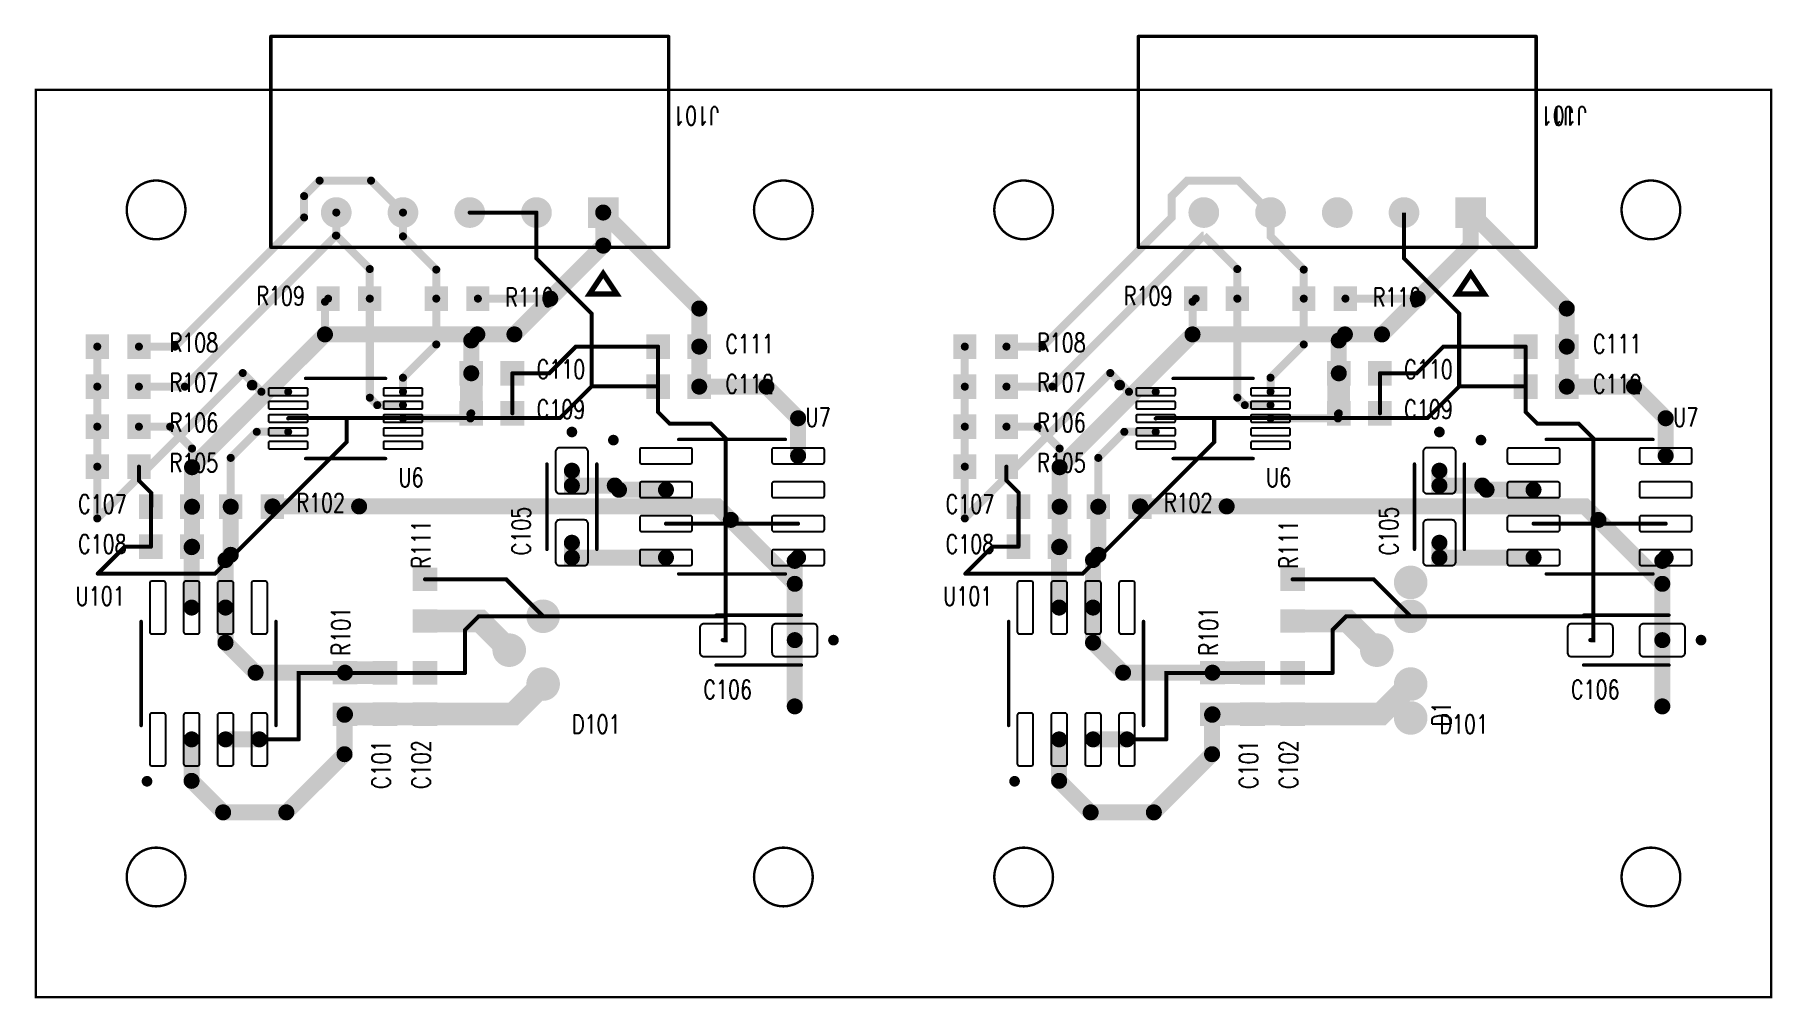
# Model space of a CAD drawing. Extents: x 28.4 to 93.5, y 16.3 to 52.4.
import ezdxf
from ezdxf.enums import TextEntityAlignment as Align

# ---------------------------------------------------------------- set-up
doc = ezdxf.new("R2010")
doc.units = 0
doc.header["$MEASUREMENT"] = 0
for name, pattern in [('SIG_10', [2, 1, 1]), ('SIG_11', [2, 1, 1]), ('SIG_15', [2, 1, 1]), ('SIG_18', [2, 1, 1]), ('SIG_19', [2, 1, 1]), ('SIG_2', [2, 1, 1]), ('SIG_3', [2, 1, 1]), ('SIG_6', [2, 1, 1]), ('SIG_7', [2, 1, 1]), ('SIG_8', [2, 1, 1]), ('SIG_9', [2, 1, 1])]:
    doc.linetypes.add(name, pattern=pattern)
doc.layers.get('0').update_dxf_attribs({"linetype": 'CONTINUOUS'})
for name, color, linetype in [('BOARD_CUTOUT_00', 255, 'CONTINUOUS'), ('BOARD_OUTLINE_00', 255, 'CONTINUOUS'), ('PADS_TOP', 136, 'CONTINUOUS'), ('PART_NAME_01', 255, 'CONTINUOUS'), ('PART_TOP_2DLINE_126', 255, 'CONTINUOUS'), ('TRACE_01', 4, 'CONTINUOUS'), ('TRACE_02', 6, 'CONTINUOUS')]:
    doc.layers.add(name, color=color, linetype=linetype)
doc.styles.add('W0$1', font='simplex', dxfattribs={"width": 0.75})

# ---------------------------------------------------------------- blocks, each defined once
blk = doc.blocks.new('SMOOTH_0$09')
at = {"const_width": 0.045}
blk.add_lwpolyline([(-0.0225, 0, 1), (0.0225, 0, 1)], format="xyb", close=True, dxfattribs=at)
blk = doc.blocks.new('BOARD_11')
at = {"layer": 'BOARD_CUTOUT_00', "const_width": 0.09}
for points in [[(3.4, -4.5, 1), (5.6, -4.5, 1)], [(26.9, -4.5, 1), (29.1, -4.5, 1)], [(35.9, -4.5, 1), (38.1, -4.5, 1)], [(59.4, -4.5, 1), (61.6, -4.5, 1)], [(3.4, -29.5, 1), (5.6, -29.5, 1)], [(26.9, -29.5, 1), (29.1, -29.5, 1)], [(35.9, -29.5, 1), (38.1, -29.5, 1)], [(59.4, -29.5, 1), (61.6, -29.5, 1)]]:
    blk.add_lwpolyline(points, format="xyb", close=True, dxfattribs=at)
at = {"layer": 'BOARD_OUTLINE_00', "const_width": 0.09}
blk.add_lwpolyline([(0, 0), (0, -34), (65, -34), (65, 0)], close=True, dxfattribs=at)
at = {"layer": 'BOARD_OUTLINE_00'}
for p in [(0, 0), (65, 0), (0, -34), (65, -34)]:
    blk.add_blockref('SMOOTH_0$09', p, dxfattribs=at)
blk = doc.blocks.new('PAD_14')
at = {"const_width": 0.629}
blk.add_lwpolyline([(0, -0.3145, 1), (0, 0.3145, 1)], format="xyb", close=True, dxfattribs=at)
blk = doc.blocks.new('STK_TOP_110')
at = {"layer": 'PADS_TOP'}
blk.add_blockref('PAD_14', (0, 0), dxfattribs=at)
blk = doc.blocks.new('SYM_TOP_11')
for p in [(0, 0), (5.08, 0)]:
    blk.add_blockref('STK_TOP_110', p)
blk = doc.blocks.new('PART_TOP_20')
blk.add_blockref('SYM_TOP_11', (0, 0))
at = {"layer": 'PART_NAME_01', "style": 'W0$1', "width": 0.75}
blk.add_text('D1', height=0.7, rotation=180, dxfattribs=at).set_placement((5.39, 1.5))
blk = doc.blocks.new('SMOOTH_0$127')
at = {"const_width": 0.0635}
blk.add_lwpolyline([(-0.03175, 0, 1), (0.03175, 0, 1)], format="xyb", close=True, dxfattribs=at)
blk = doc.blocks.new('PART_BODY_TOP_9')
at = {"layer": 'PART_TOP_2DLINE_126', "const_width": 0.1999993333}
blk.add_lwpolyline([(-3.5999926667, 1.25, 1), (-3.3999933333, 1.25, 1)], format="xyb", close=True, dxfattribs=at)
at = {"layer": 'PART_TOP_2DLINE_126', "const_width": 0.127}
for points in [[(-1.4999993333, 1.4999993333), (1.4999993333, 1.4999993333)], [(-1.4999993333, -1.4999993333), (1.4999993333, -1.4999993333)]]:
    blk.add_lwpolyline(points, dxfattribs=at)
at = {"layer": 'PART_TOP_2DLINE_126'}
for p in [(-1.4999993333, 1.4999993333), (1.4999993333, 1.4999993333), (-1.4999993333, -1.4999993333), (1.4999993333, -1.4999993333)]:
    blk.add_blockref('SMOOTH_0$127', p, dxfattribs=at)
blk = doc.blocks.new('PAD_17')
blk.add_lwpolyline([(-0.6999473333, -0.1399993333), (0.6999473333, -0.1399993333, 0.4142135624), (0.7349993333, -0.1049473333), (0.7349993333, 0.1049473333, 0.4142135624), (0.6999473333, 0.1399993333), (-0.6999473333, 0.1399993333, 0.4142135624), (-0.7349993333, 0.1049473333), (-0.7349993333, -0.1049473333, 0.4142135624)], format="xyb", close=True)
blk = doc.blocks.new('STK_TOP_103')
at = {"layer": 'PADS_TOP'}
blk.add_blockref('PAD_17', (0, 0), dxfattribs=at)
blk = doc.blocks.new('SYM_TOP_12')
for name, p in [('PART_BODY_TOP_9', (0, 0)), ('STK_TOP_103', (-2.1500006667, 1.0000006667)), ('STK_TOP_103', (2.1500006667, 1.0000006667)), ('STK_TOP_103', (-2.1500006667, 0.4999993333)), ('STK_TOP_103', (-2.1500006667, 0)), ('STK_TOP_103', (2.1500006667, 0.4999993333)), ('STK_TOP_103', (2.1500006667, 0)), ('STK_TOP_103', (-2.1500006667, -0.4999993333)), ('STK_TOP_103', (2.1500006667, -0.4999993333)), ('STK_TOP_103', (-2.1500006667, -1.0000006667)), ('STK_TOP_103', (2.1500006667, -1.0000006667))]:
    blk.add_blockref(name, p)
blk = doc.blocks.new('PART_TOP_22')
blk.add_blockref('SYM_TOP_12', (0, 0))
at = {"layer": 'PART_NAME_01', "style": 'W0$1', "width": 0.75}
blk.add_text('U6', height=0.7, dxfattribs=at).set_placement((1.978, -2.5563333333))
blk = doc.blocks.new('PAD_11')
at = {"const_width": 0.8900006667}
blk.add_lwpolyline([(-0.465, 0), (0.465, 0)], dxfattribs=at)
blk = doc.blocks.new('STK_TOP_109')
at = {"layer": 'PADS_TOP', "rotation": 90}
blk.add_blockref('PAD_11', (0, 0), dxfattribs=at)
blk = doc.blocks.new('SYM_TOP_8')
for p in [(-0.7700013333, 0), (0.7700013333, 0)]:
    blk.add_blockref('STK_TOP_109', p)
blk = doc.blocks.new('PART_TOP_23')
blk.add_blockref('SYM_TOP_8', (0, 0))
at = {"layer": 'PART_NAME_01', "style": 'W0$1', "width": 0.75}
blk.add_text('C101', height=0.7, rotation=180, dxfattribs=at).set_placement((1.75, -0.4999993333), align=Align.TOP_RIGHT)
blk = doc.blocks.new('PART_TOP_24')
blk.add_blockref('SYM_TOP_8', (0, 0))
at = {"layer": 'PART_NAME_01', "style": 'W0$1', "width": 0.75}
blk.add_text('C102', height=0.7, rotation=180, dxfattribs=at).set_placement((1.75, -0.4999993333), align=Align.TOP_RIGHT)
blk = doc.blocks.new('PART_TOP_25')
blk.add_blockref('SYM_TOP_8', (0, 0))
at = {"layer": 'PART_NAME_01', "style": 'W0$1', "width": 0.75}
blk.add_text('C107', height=0.7, dxfattribs=at).set_placement((-3.5, -0.25))
blk = doc.blocks.new('PART_TOP_26')
blk.add_blockref('SYM_TOP_8', (0, 0))
at = {"layer": 'PART_NAME_01', "style": 'W0$1', "width": 0.75}
blk.add_text('C108', height=0.7, dxfattribs=at).set_placement((-3.5, -0.25))
blk = doc.blocks.new('PART_TOP_27')
blk.add_blockref('SYM_TOP_8', (0, 0))
at = {"layer": 'PART_NAME_01', "style": 'W0$1', "width": 0.75}
blk.add_text('C109', height=0.7, rotation=180, dxfattribs=at).set_placement((-3.5, -0.5), align=Align.TOP_RIGHT)
blk = doc.blocks.new('PART_TOP_28')
blk.add_blockref('SYM_TOP_8', (0, 0))
at = {"layer": 'PART_NAME_01', "style": 'W0$1', "width": 0.75}
blk.add_text('C110', height=0.7, rotation=180, dxfattribs=at).set_placement((-3.5, -0.5), align=Align.TOP_RIGHT)
blk = doc.blocks.new('PART_TOP_29')
blk.add_blockref('SYM_TOP_8', (0, 0))
at = {"layer": 'PART_NAME_01', "style": 'W0$1', "width": 0.75}
blk.add_text('C111', height=0.7, dxfattribs=at).set_placement((1.75, -0.25))
blk = doc.blocks.new('PART_TOP_30')
blk.add_blockref('SYM_TOP_8', (0, 0))
at = {"layer": 'PART_NAME_01', "style": 'W0$1', "width": 0.75}
blk.add_text('C112', height=0.7, dxfattribs=at).set_placement((1.75, -0.25))
blk = doc.blocks.new('SYM_TOP_9')
for p in [(0, 0), (2.54, 0), (1.27, -1.27)]:
    blk.add_blockref('STK_TOP_110', p)
blk = doc.blocks.new('PART_TOP_31')
blk.add_blockref('SYM_TOP_9', (0, 0))
at = {"layer": 'PART_NAME_01', "style": 'W0$1', "width": 0.75}
blk.add_text('D101', height=0.7, rotation=90, dxfattribs=at).set_placement((4.3940126667, 1.0769746667))
blk = doc.blocks.new('PART_BODY_TOP_2')
at = {"layer": 'PART_TOP_2DLINE_126', "const_width": 0.1999993333}
blk.add_lwpolyline([(-4.545, 2.4949986667, 1), (-4.345, 2.4949986667, 1)], format="xyb", close=True, dxfattribs=at)
at = {"layer": 'PART_TOP_2DLINE_126', "const_width": 0.127}
for points in [[(-2.0000013333, 2.52), (2.0000013333, 2.52)], [(-2.0000013333, -2.52), (2.0000013333, -2.52)]]:
    blk.add_lwpolyline(points, dxfattribs=at)
at = {"layer": 'PART_TOP_2DLINE_126'}
for p in [(-2.0000013333, 2.52), (2.0000013333, 2.52), (-2.0000013333, -2.52), (2.0000013333, -2.52)]:
    blk.add_blockref('SMOOTH_0$127', p, dxfattribs=at)
blk = doc.blocks.new('PAD_3')
blk.add_lwpolyline([(-0.9113406667, -0.2949993333), (0.9113406667, -0.2949993333, 0.4142135624), (0.9850006667, -0.2213393333), (0.9850006667, 0.2213393333, 0.4142135624), (0.9113406667, 0.2949993333), (-0.9113406667, 0.2949993333, 0.4142135624), (-0.9850006667, 0.2213393333), (-0.9850006667, -0.2213393333, 0.4142135624)], format="xyb", close=True)
blk = doc.blocks.new('STK_TOP_104')
at = {"layer": 'PADS_TOP'}
blk.add_blockref('PAD_3', (0, 0), dxfattribs=at)
blk = doc.blocks.new('SYM_TOP_5')
for name, p in [('PART_BODY_TOP_2', (0, 0)), ('STK_TOP_104', (-2.4749986667, 1.905)), ('STK_TOP_104', (2.4749986667, 1.905)), ('STK_TOP_104', (-2.4749986667, 0.635)), ('STK_TOP_104', (2.4749986667, 0.635)), ('STK_TOP_104', (-2.4749986667, -0.635)), ('STK_TOP_104', (2.4749986667, -0.635)), ('STK_TOP_104', (-2.4749986667, -1.905)), ('STK_TOP_104', (2.4749986667, -1.905))]:
    blk.add_blockref(name, p)
blk = doc.blocks.new('PART_TOP_32')
blk.add_blockref('SYM_TOP_5', (0, 0))
at = {"layer": 'PART_NAME_01', "style": 'W0$1', "width": 0.75}
blk.add_text('U7', height=0.7, dxfattribs=at).set_placement((2.75, 3))
blk = doc.blocks.new('PART_BODY_TOP_3')
at = {"layer": 'PART_TOP_2DLINE_126', "const_width": 0.1999993333}
blk.add_lwpolyline([(-4.1399966667, 2.3049993333, 1), (-3.9399973333, 2.3049993333, 1)], format="xyb", close=True, dxfattribs=at)
at = {"layer": 'PART_TOP_2DLINE_126', "const_width": 0.127}
for points in [[(-1.9500013333, 2.5249986667), (1.9500013333, 2.5249986667)], [(-1.9500013333, -2.5249986667), (1.9500013333, -2.5249986667)]]:
    blk.add_lwpolyline(points, dxfattribs=at)
at = {"layer": 'PART_TOP_2DLINE_126'}
for p in [(-1.9500013333, 2.5249986667), (1.9500013333, 2.5249986667), (-1.9500013333, -2.5249986667), (1.9500013333, -2.5249986667)]:
    blk.add_blockref('SMOOTH_0$127', p, dxfattribs=at)
blk = doc.blocks.new('PAD_6')
blk.add_lwpolyline([(-0.9100706667, -0.2999993333), (0.9100706667, -0.2999993333, 0.4142135624), (0.9850006667, -0.2250693333), (0.9850006667, 0.2250693333, 0.4142135624), (0.9100706667, 0.2999993333), (-0.9100706667, 0.2999993333, 0.4142135624), (-0.9850006667, 0.2250693333), (-0.9850006667, -0.2250693333, 0.4142135624)], format="xyb", close=True)
blk = doc.blocks.new('STK_TOP_105')
at = {"layer": 'PADS_TOP'}
blk.add_blockref('PAD_6', (0, 0), dxfattribs=at)
blk = doc.blocks.new('SYM_TOP_6')
for name, p in [('PART_BODY_TOP_3', (0, 0)), ('STK_TOP_105', (-2.47, 1.905)), ('STK_TOP_105', (2.47, 1.905)), ('STK_TOP_105', (-2.47, 0.635)), ('STK_TOP_105', (2.47, 0.635)), ('STK_TOP_105', (-2.47, -0.635)), ('STK_TOP_105', (2.47, -0.635)), ('STK_TOP_105', (-2.47, -1.905)), ('STK_TOP_105', (2.47, -1.905))]:
    blk.add_blockref(name, p)
blk = doc.blocks.new('PART_TOP_33')
blk.add_blockref('SYM_TOP_6', (0, 0))
at = {"layer": 'PART_NAME_01', "style": 'W0$1', "width": 0.75}
blk.add_text('U101', height=0.7, rotation=270, dxfattribs=at).set_placement((3.2496666667, 3.139), align=Align.TOP_RIGHT)
blk = doc.blocks.new('PAD_13')
at = {"const_width": 0.8700006667}
blk.add_lwpolyline([(-0.465, 0), (0.465, 0)], dxfattribs=at)
blk = doc.blocks.new('STK_TOP_111')
at = {"layer": 'PADS_TOP', "rotation": 90}
blk.add_blockref('PAD_13', (0, 0), dxfattribs=at)
blk = doc.blocks.new('SYM_TOP_10')
for p in [(-0.7800006667, 0), (0.7800006667, 0)]:
    blk.add_blockref('STK_TOP_111', p)
blk = doc.blocks.new('PART_TOP_34')
blk.add_blockref('SYM_TOP_10', (0, 0))
at = {"layer": 'PART_NAME_01', "style": 'W0$1', "width": 0.75}
blk.add_text('R101', height=0.7, rotation=180, dxfattribs=at).set_placement((-3.25, -0.5), align=Align.TOP_RIGHT)
blk = doc.blocks.new('PART_TOP_35')
blk.add_blockref('SYM_TOP_10', (0, 0))
at = {"layer": 'PART_NAME_01', "style": 'W0$1', "width": 0.75}
blk.add_text('R102', height=0.7, rotation=180, dxfattribs=at).set_placement((-3.5, -0.5), align=Align.TOP_RIGHT)
blk = doc.blocks.new('PART_TOP_36')
blk.add_blockref('SYM_TOP_10', (0, 0))
at = {"layer": 'PART_NAME_01', "style": 'W0$1', "width": 0.75}
blk.add_text('R105', height=0.7, rotation=180, dxfattribs=at).set_placement((-3.75, -0.5), align=Align.TOP_RIGHT)
blk = doc.blocks.new('PART_TOP_37')
blk.add_blockref('SYM_TOP_10', (0, 0))
at = {"layer": 'PART_NAME_01', "style": 'W0$1', "width": 0.75}
blk.add_text('R106', height=0.7, rotation=180, dxfattribs=at).set_placement((-3.75, -0.5), align=Align.TOP_RIGHT)
blk = doc.blocks.new('PART_TOP_38')
blk.add_blockref('SYM_TOP_10', (0, 0))
at = {"layer": 'PART_NAME_01', "style": 'W0$1', "width": 0.75}
blk.add_text('R107', height=0.7, rotation=180, dxfattribs=at).set_placement((-3.75, -0.5), align=Align.TOP_RIGHT)
blk = doc.blocks.new('PART_TOP_39')
blk.add_blockref('SYM_TOP_10', (0, 0))
at = {"layer": 'PART_NAME_01', "style": 'W0$1', "width": 0.75}
blk.add_text('R108', height=0.7, rotation=180, dxfattribs=at).set_placement((-3.75, -0.5), align=Align.TOP_RIGHT)
blk = doc.blocks.new('PART_TOP_40')
blk.add_blockref('SYM_TOP_10', (0, 0))
at = {"layer": 'PART_NAME_01', "style": 'W0$1', "width": 0.75}
blk.add_text('R109', height=0.7, rotation=180, dxfattribs=at).set_placement((1.6483333333, -0.451666), align=Align.TOP_RIGHT)
blk = doc.blocks.new('PART_TOP_41')
blk.add_blockref('SYM_TOP_10', (0, 0))
at = {"layer": 'PART_NAME_01', "style": 'W0$1', "width": 0.75}
blk.add_text('R110', height=0.7, dxfattribs=at).set_placement((1.8013333333, -0.2983333333))
blk = doc.blocks.new('PART_TOP_42')
blk.add_blockref('SYM_TOP_10', (0, 0))
at = {"layer": 'PART_NAME_01', "style": 'W0$1', "width": 0.75}
blk.add_text('R111', height=0.7, rotation=180, dxfattribs=at).set_placement((-3, -0.5), align=Align.TOP_RIGHT)
blk = doc.blocks.new('PART_BODY_TOP_4')
at = {"layer": 'PART_TOP_2DLINE_126', "const_width": 0.127}
for points in [[(-1.5999993333, 0.9349993333), (1.5999993333, 0.9349993333)], [(-1.5999993333, -0.9349993333), (1.5999993333, -0.9349993333)]]:
    blk.add_lwpolyline(points, dxfattribs=at)
at = {"layer": 'PART_TOP_2DLINE_126', "const_width": 0.1999993333}
blk.add_lwpolyline([(-2.899994, 0, 1), (-2.6999946667, 0, 1)], format="xyb", close=True, dxfattribs=at)
at = {"layer": 'PART_TOP_2DLINE_126'}
for p in [(-1.5999993333, 0.9349993333), (1.5999993333, 0.9349993333), (-1.5999993333, -0.9349993333), (1.5999993333, -0.9349993333)]:
    blk.add_blockref('SMOOTH_0$127', p, dxfattribs=at)
blk = doc.blocks.new('PAD_9')
blk.add_lwpolyline([(-0.7013293333, -0.615), (0.7013293333, -0.615, 0.4142135624), (0.8549993333, -0.46133), (0.8549993333, 0.46133, 0.4142135624), (0.7013293333, 0.615), (-0.7013293333, 0.615, 0.4142135624), (-0.8549993333, 0.46133), (-0.8549993333, -0.46133, 0.4142135624)], format="xyb", close=True)
blk = doc.blocks.new('STK_TOP_106')
at = {"layer": 'PADS_TOP'}
blk.add_blockref('PAD_9', (0, 0), dxfattribs=at)
blk = doc.blocks.new('SYM_TOP_7')
for name, p in [('PART_BODY_TOP_4', (0, 0)), ('STK_TOP_106', (-1.35, 0)), ('STK_TOP_106', (1.35, 0))]:
    blk.add_blockref(name, p)
blk = doc.blocks.new('PART_TOP_43')
blk.add_blockref('SYM_TOP_7', (0, 0))
at = {"layer": 'PART_NAME_01', "style": 'W0$1', "width": 0.75}
blk.add_text('C105', height=0.7, rotation=180, dxfattribs=at).set_placement((0, -2.25), align=Align.TOP_RIGHT)
blk = doc.blocks.new('PART_TOP_44')
blk.add_blockref('SYM_TOP_7', (0, 0))
at = {"layer": 'PART_NAME_01', "style": 'W0$1', "width": 0.75}
blk.add_text('C106', height=0.7, rotation=180, dxfattribs=at).set_placement((0.2499993333, 1.5), align=Align.TOP_RIGHT)
blk = doc.blocks.new('SMOOTH_0$2')
at = {"const_width": 0.1}
blk.add_lwpolyline([(-0.05, 0, 1), (0.05, 0, 1)], format="xyb", close=True, dxfattribs=at)
blk = doc.blocks.new('PART_BODY_TOP_12')
at = {"layer": 'PART_TOP_2DLINE_126', "const_width": 0.2}
blk.add_lwpolyline([(-5.508, 3.048), (-4.492, 3.048), (-5, 2.286)], close=True, dxfattribs=at)
at = {"layer": 'PART_TOP_2DLINE_126', "const_width": 0.127}
for points in [[(-7.45, 1.3), (-7.45, -6.6)], [(7.45, 1.3), (-7.45, 1.3)], [(7.45, -6.6), (7.45, 1.3)], [(-7.45, -6.6), (7.45, -6.6)]]:
    blk.add_lwpolyline(points, dxfattribs=at)
at = {"layer": 'PART_TOP_2DLINE_126'}
for name, p in [('SMOOTH_0$2', (-5.508, 3.048)), ('SMOOTH_0$2', (-4.492, 3.048)), ('SMOOTH_0$2', (-5, 2.286)), ('SMOOTH_0$127', (-7.45, 1.3)), ('SMOOTH_0$127', (-7.45, 1.3)), ('SMOOTH_0$127', (7.45, 1.3)), ('SMOOTH_0$127', (7.45, 1.3)), ('SMOOTH_0$127', (-7.45, -6.6)), ('SMOOTH_0$127', (-7.45, -6.6)), ('SMOOTH_0$127', (7.45, -6.6)), ('SMOOTH_0$127', (7.45, -6.6))]:
    blk.add_blockref(name, p, dxfattribs=at)
blk = doc.blocks.new('PAD_18')
at = {"const_width": 1.15}
blk.add_lwpolyline([(-0.575, 0), (0.575, 0)], dxfattribs=at)
blk = doc.blocks.new('STK_TOP_102')
at = {"layer": 'PADS_TOP'}
blk.add_blockref('PAD_18', (0, 0), dxfattribs=at)
blk = doc.blocks.new('PAD_20')
at = {"const_width": 0.575}
blk.add_lwpolyline([(0, -0.2875, 1), (0, 0.2875, 1)], format="xyb", close=True, dxfattribs=at)
blk = doc.blocks.new('STK_TOP_101')
at = {"layer": 'PADS_TOP'}
blk.add_blockref('PAD_20', (0, 0), dxfattribs=at)
blk = doc.blocks.new('SYM_TOP_13')
for name, p in [('PART_BODY_TOP_12', (0, 0)), ('STK_TOP_102', (-5, 0)), ('STK_TOP_101', (-2.5, 0)), ('STK_TOP_101', (0, 0)), ('STK_TOP_101', (2.5, 0)), ('STK_TOP_101', (5, 0))]:
    blk.add_blockref(name, p)
blk = doc.blocks.new('PART_TOP_45')
blk.add_blockref('SYM_TOP_13', (0, 0))
at = {"layer": 'PART_NAME_01', "style": 'W0$1', "width": 0.75}
blk.add_text('J1', height=0.7, dxfattribs=at).set_placement((-8.8270006667, -3.976))
blk = doc.blocks.new('PART_TOP_46')
blk.add_blockref('SYM_TOP_13', (0, 0))
at = {"layer": 'PART_NAME_01', "style": 'W0$1', "width": 0.75}
blk.add_text('J101', height=0.7, dxfattribs=at).set_placement((-9.3269993333, -3.976))
blk = doc.blocks.new('SMOOTH_0$6')
at = {"const_width": 0.3}
blk.add_lwpolyline([(-0.15, 0, 1), (0.15, 0, 1)], format="xyb", close=True, dxfattribs=at)
blk = doc.blocks.new('SMOOTH_0$3')
at = {"const_width": 0.15}
blk.add_lwpolyline([(-0.075, 0, 1), (0.075, 0, 1)], format="xyb", close=True, dxfattribs=at)
blk = doc.blocks.new('SMOOTH_0$85')
at = {"const_width": 0.425}
blk.add_lwpolyline([(-0.2125, 0, 1), (0.2125, 0, 1)], format="xyb", close=True, dxfattribs=at)
blk = doc.blocks.new('SMOOTH_0$1524')
at = {"const_width": 0.0762}
blk.add_lwpolyline([(-0.0381, 0, 1), (0.0381, 0, 1)], format="xyb", close=True, dxfattribs=at)

msp = doc.modelspace()

# ---------------------------------------------------------------- linework, layer by layer
at = {"layer": 'TRACE_01', "linetype": 'SIG_19', "const_width": 0.3}
for points in [[(32.311309182614, 40.744994588299), (33.661308515914, 40.744994588299), (38.501308515914, 45.584994588299), (38.501308515914, 46.384994588299), (39.081308515914, 46.964994588299), (41.008309182614, 46.964994588299), (42.204309182614, 45.768994588299)], [(64.811309182614, 40.744994588299), (66.161308515914, 40.744994588299), (71.001308515914, 45.584994588299), (71.001308515914, 46.384994588299), (71.581308515914, 46.964994588299), (73.508309182614, 46.964994588299), (74.704309182614, 45.768994588299)], [(42.204309182614, 45.768994588299), (42.204309182614, 44.877230588299), (43.449974515914, 43.631230588299), (43.449974515914, 42.543327921599)], [(74.704309182614, 45.768994588299), (74.704309182614, 44.877230588299), (75.949974515914, 43.631230588299), (75.949974515914, 42.543327921599)], [(42.203309182614, 39.051328588299), (42.203309182614, 39.578995254999), (43.449974515914, 40.825660588299), (43.449974515914, 42.543327921599)], [(74.703309182614, 39.051328588299), (74.703309182614, 39.578995254999), (75.949974515914, 40.825660588299), (75.949974515914, 42.543327921599)]]:
    msp.add_lwpolyline(points, dxfattribs=at)
at = {"layer": 'TRACE_01', "linetype": 'SIG_3', "const_width": 0.3}
for points in [[(39.704309182614, 45.768994588299), (39.704309182614, 44.905994588299)], [(32.311309182614, 39.244994588299), (34.031308515914, 39.244994588299), (39.692308515914, 44.905994588299), (39.704309182614, 44.905994588299)], [(39.704309182614, 44.905994588299), (40.959642515914, 43.650994588299), (40.959642515914, 42.543327921599)], [(64.811309182614, 39.244994588299), (66.531308515914, 39.244994588299), (72.192308515914, 44.905994588299), (72.204309182614, 44.905994588299)], [(72.204309182614, 44.905994588299), (73.459642515914, 43.650994588299), (73.459642515914, 42.543327921599)], [(40.959642515914, 42.543327921599), (40.962308515914, 42.540661921599), (40.962308515914, 38.829994588299), (41.240975849214, 38.551327254999), (42.203309182614, 38.551327254999)], [(73.459642515914, 42.543327921599), (73.462308515914, 42.540661921599), (73.462308515914, 38.829994588299), (73.740975849214, 38.551327254999), (74.703309182614, 38.551327254999)]]:
    msp.add_lwpolyline(points, dxfattribs=at)
at = {"layer": 'TRACE_01', "linetype": 'SIG_18'}
for points, const_width in [([(44.704309182614, 45.768994588299), (47.204309182614, 45.768994588299)], 0.1524), ([(46.301309849214, 39.742994588299), (47.680308515914, 39.742994588299), (48.682308515914, 40.744994588299), (51.761307182614, 40.744994588299)], 0.1524), ([(51.761307182614, 40.744994588299), (51.761307182614, 39.244994588299)], 0.1524), ([(78.801309849214, 39.742994588299), (80.180308515914, 39.742994588299), (81.182308515914, 40.744994588299), (84.261307182614, 40.744994588299)], 0.1524), ([(84.261307182614, 40.744994588299), (84.261307182614, 39.244994588299)], 0.1524), ([(46.301309849214, 39.742994588299), (46.301309849214, 39.744994588299)], 0.1524), ([(46.301309849214, 38.244994588299), (46.301309849214, 39.742994588299)], 0.1524), ([(78.801309849214, 39.742994588299), (78.801309849214, 39.744994588299)], 0.1524), ([(78.801309849214, 38.244994588299), (78.801309849214, 39.742994588299)], 0.1524), ([(49.271308515914, 39.254994588299), (51.751307182614, 39.254994588299), (51.761307182614, 39.244994588299)], 0.1524), ([(51.761307182614, 39.244994588299), (51.761307182614, 38.294994588299), (52.199308515914, 37.856993254999), (53.746308515914, 37.856993254999), (54.292308515914, 37.310993254999), (54.292308515914, 34.109994588299)], 0.1524), ([(81.771308515914, 39.254994588299), (84.251307182614, 39.254994588299), (84.261307182614, 39.244994588299)], 0.1524), ([(84.261307182614, 39.244994588299), (84.261307182614, 38.294994588299), (84.699308515914, 37.856993254999), (86.246308515914, 37.856993254999), (86.792308515914, 37.310993254999), (86.792308515914, 34.109994588299)], 0.1524), ([(37.903307849214, 38.051327921599), (37.916974515914, 38.064994588299), (40.091308515914, 38.064994588299)], 0.1524), ([(70.403307849214, 38.051327921599), (70.416974515914, 38.064994588299), (72.591308515914, 38.064994588299)], 0.1524), ([(32.311309182614, 36.244994588299), (32.311309182614, 35.724993921599), (32.771308515914, 35.264994588299), (32.771308515914, 34.744994588299)], 0.1524), ([(64.811309182614, 36.244994588299), (64.811309182614, 35.724993921599), (65.271308515914, 35.264994588299), (65.271308515914, 34.744994588299)], 0.1524), ([(32.761307182614, 34.744994588299), (32.761307182614, 33.244994588299)], 0.1524), ([(32.761307182614, 34.744994588299), (32.771308515914, 34.744994588299)], 0.1524), ([(65.261307182614, 34.744994588299), (65.261307182614, 33.244994588299)], 0.1524), ([(65.261307182614, 34.744994588299), (65.271308515914, 34.744994588299)], 0.1524), ([(52.056309849214, 34.109994588299), (54.292308515914, 34.109994588299)], 0.1524), ([(54.292308515914, 34.109994588299), (57.006307182614, 34.109994588299)], 0.1524), ([(54.292308515914, 30.639007254999), (54.292308515914, 34.109994588299)], 0.1524), ([(84.556309849214, 34.109994588299), (86.792308515914, 34.109994588299)], 0.1524), ([(86.792308515914, 34.109994588299), (89.506307182614, 34.109994588299)], 0.1524), ([(86.792308515914, 30.639007254999), (86.792308515914, 34.109994588299)], 0.1524), ([(30.771308515914, 32.234994588299), (31.781308515914, 33.244994588299), (32.761307182614, 33.244994588299)], 0.1524), ([(63.271308515914, 32.234994588299), (64.281308515914, 33.244994588299), (65.261307182614, 33.244994588299)], 0.1524), ([(43.031308515914, 32.024995254999), (46.068345849214, 32.024995254999), (47.454333849214, 30.639007254999)], 0.1524), ([(75.531308515914, 32.024995254999), (78.568345849214, 32.024995254999), (79.954333849214, 30.639007254999)], 0.1524), ([(47.454333849214, 30.639007254999), (54.292308515914, 30.639007254999)], 0.1524), ([(54.181308515914, 29.744994588299), (54.292308515914, 29.744994588299), (54.292308515914, 30.639007254999)], 0.1524), ([(79.954333849214, 30.639007254999), (86.792308515914, 30.639007254999)], 0.1524), ([(86.681308515914, 29.744994588299), (86.792308515914, 29.744994588299), (86.792308515914, 30.639007254999)], 0.1524), ([(43.031308515914, 28.514995921599), (44.530307182614, 28.514995921599), (44.530308515914, 28.514994588299)], 0.1524), ([(75.531308515914, 28.514995921599), (77.030307182614, 28.514995921599), (77.030308515914, 28.514994588299)], 0.1524), ([(35.555308515914, 26.025327921599), (36.825308515914, 26.025327921599)], 0.6), ([(36.825308515914, 26.025327921599), (38.299975182614, 26.025327921599), (38.300308515914, 26.024994588299)], 0.1524), ([(68.055308515914, 26.025327921599), (69.325308515914, 26.025327921599)], 0.6), ([(69.325308515914, 26.025327921599), (70.799975182614, 26.025327921599), (70.800308515914, 26.024994588299)], 0.1524)]:
    msp.add_lwpolyline(points, dxfattribs=dict(at, const_width=const_width))
at = {"layer": 'TRACE_01', "linetype": 'SIG_15'}
for points, const_width in [([(47.720475182614, 42.544160588299), (49.704309182614, 44.527994588299), (49.704309182614, 45.768994588299)], 0.6), ([(49.704309182614, 45.768994588299), (53.302308515914, 42.170995254999), (53.302308515914, 40.745993254999)], 0.6), ([(80.220475182614, 42.544160588299), (82.204309182614, 44.527994588299), (82.204309182614, 45.768994588299)], 0.6), ([(82.204309182614, 45.768994588299), (85.802308515914, 42.170995254999), (85.802308515914, 40.745993254999)], 0.6), ([(39.281308515914, 41.202993921599), (39.281308515914, 42.424995254999), (39.399641182614, 42.543327921599)], 0.3), ([(45.009975849214, 42.543327921599), (47.719642515914, 42.543327921599), (47.720475182614, 42.544160588299)], 0.3), ([(46.379308515914, 41.202993921599), (47.720475182614, 42.544160588299)], 0.6), ([(71.781308515914, 41.202993921599), (71.781308515914, 42.424995254999), (71.899641182614, 42.543327921599)], 0.3), ([(77.509975849214, 42.543327921599), (80.219642515914, 42.543327921599), (80.220475182614, 42.544160588299)], 0.3), ([(78.879308515914, 41.202993921599), (80.220475182614, 42.544160588299)], 0.6), ([(44.761307182614, 39.744994588299), (44.761307182614, 40.974993254999), (44.989307849214, 41.202993921599), (46.379308515914, 41.202993921599)], 0.6), ([(53.301309849214, 40.744994588299), (53.302308515914, 40.745993254999)], 0.6), ([(53.301309849214, 39.244994588299), (53.301309849214, 40.744994588299)], 0.6), ([(77.261307182614, 39.744994588299), (77.261307182614, 40.974993254999), (77.489307849214, 41.202993921599), (78.879308515914, 41.202993921599)], 0.6), ([(85.801309849214, 40.744994588299), (85.802308515914, 40.745993254999)], 0.6), ([(85.801309849214, 39.244994588299), (85.801309849214, 40.744994588299)], 0.6), ([(44.761307182614, 38.244994588299), (44.761307182614, 39.744994588299)], 0.85), ([(77.261307182614, 38.244994588299), (77.261307182614, 39.744994588299)], 0.85), ([(53.301309849214, 39.244994588299), (55.820308515914, 39.244994588299), (57.006307182614, 38.058995921599), (57.006307182614, 36.649994588299)], 0.6), ([(85.801309849214, 39.244994588299), (88.320308515914, 39.244994588299), (89.506307182614, 38.058995921599), (89.506307182614, 36.649994588299)], 0.6), ([(32.311309182614, 37.744994588299), (33.481308515914, 37.744994588299), (34.301308515914, 36.924994588299), (34.301308515914, 36.224994588299)], 0.3), ([(42.203309182614, 38.051327921599), (44.729308515914, 38.051327921599), (44.729308515914, 38.212995921599), (44.761307182614, 38.244994588299)], 0.3), ([(64.811309182614, 37.744994588299), (65.981308515914, 37.744994588299), (66.801308515914, 36.924994588299), (66.801308515914, 36.224994588299)], 0.3), ([(74.703309182614, 38.051327921599), (77.229308515914, 38.051327921599), (77.229308515914, 38.212995921599), (77.261307182614, 38.244994588299)], 0.3), ([(34.301308515914, 36.224994588299), (34.301308515914, 34.744995921599), (34.301309849214, 34.744994588299)], 0.6), ([(66.801308515914, 36.224994588299), (66.801308515914, 34.744995921599), (66.801309849214, 34.744994588299)], 0.6), ([(34.301309849214, 33.244994588299), (34.301309849214, 34.744994588299)], 0.6), ([(66.801309849214, 33.244994588299), (66.801309849214, 34.744994588299)], 0.6), ([(34.285308515914, 30.965327921599), (34.285308515914, 33.228993254999), (34.301309849214, 33.244994588299)], 0.6), ([(66.785308515914, 30.965327921599), (66.785308515914, 33.228993254999), (66.801309849214, 33.244994588299)], 0.6)]:
    msp.add_lwpolyline(points, dxfattribs=dict(at, const_width=const_width))
at = {"layer": 'TRACE_01', "linetype": 'SIG_11', "const_width": 0.3}
for points in [[(30.751307849214, 40.744994588299), (30.751307849214, 39.244994588299)], [(63.251307849214, 40.744994588299), (63.251307849214, 39.244994588299)], [(36.201308515914, 39.754994588299), (36.901308515914, 39.054994588299), (36.901308515914, 39.051328588299), (37.903307849214, 39.051328588299)], [(68.701308515914, 39.754994588299), (69.401308515914, 39.054994588299), (69.401308515914, 39.051328588299), (70.403307849214, 39.051328588299)], [(30.751307849214, 39.244994588299), (30.751307849214, 37.744994588299)], [(63.251307849214, 39.244994588299), (63.251307849214, 37.744994588299)], [(30.751307849214, 37.744994588299), (30.751307849214, 36.244994588299)], [(63.251307849214, 37.744994588299), (63.251307849214, 36.244994588299)], [(30.751307849214, 36.244994588299), (30.751308515914, 34.304994588299)], [(63.251307849214, 36.244994588299), (63.251308515914, 34.304994588299)]]:
    msp.add_lwpolyline(points, dxfattribs=at)
at = {"layer": 'TRACE_01', "linetype": 'SIG_7'}
for points, const_width in [([(35.751307849214, 34.744994588299), (35.751307849214, 36.574993921599), (36.727642515914, 37.551328588299), (37.903307849214, 37.551328588299)], 0.3), ([(68.251307849214, 34.744994588299), (68.251307849214, 36.574993921599), (69.227642515914, 37.551328588299), (70.403307849214, 37.551328588299)], 0.3), ([(35.555308515914, 30.965327921599), (35.555308515914, 32.745995254999), (35.751307849214, 32.941994588299), (35.751307849214, 34.744994588299)], 0.6), ([(68.055308515914, 30.965327921599), (68.055308515914, 32.745995254999), (68.251307849214, 32.941994588299), (68.251307849214, 34.744994588299)], 0.6), ([(35.555308515914, 30.965327921599), (35.555308515914, 29.650995254999), (36.681308515914, 28.524995254999), (40.031308515914, 28.524995254999)], 0.6), ([(68.055308515914, 30.965327921599), (68.055308515914, 29.650995254999), (69.181308515914, 28.524995254999), (72.531308515914, 28.524995254999)], 0.6), ([(40.031308515914, 28.524995254999), (41.521309182614, 28.524995254999), (41.531308515914, 28.514995921599)], 0.85), ([(72.531308515914, 28.524995254999), (74.021309182614, 28.524995254999), (74.031308515914, 28.514995921599)], 0.85)]:
    msp.add_lwpolyline(points, dxfattribs=dict(at, const_width=const_width))
at = {"layer": 'TRACE_01', "linetype": 'SIG_9', "const_width": 0.6}
for points in [[(48.531308515914, 36.094994588299), (48.531308515914, 35.537994588299), (50.138308515914, 35.537994588299), (50.296308515914, 35.379994588299), (52.056309849214, 35.379994588299)], [(81.031308515914, 36.094994588299), (81.031308515914, 35.537994588299), (82.638308515914, 35.537994588299), (82.796308515914, 35.379994588299), (84.556309849214, 35.379994588299)]]:
    msp.add_lwpolyline(points, dxfattribs=at)
at = {"layer": 'TRACE_01', "linetype": 'SIG_2', "const_width": 0.6}
for points in [[(37.311309182614, 34.744994588299), (37.321309182614, 34.754994588299), (40.561308515914, 34.754994588299)], [(69.811309182614, 34.744994588299), (69.821309182614, 34.754994588299), (73.061308515914, 34.754994588299)], [(56.881308515914, 29.744994588299), (56.881308515914, 32.714995921599), (57.006307182614, 32.839994588299)], [(89.381308515914, 29.744994588299), (89.381308515914, 32.714995921599), (89.506307182614, 32.839994588299)], [(56.881308515914, 27.261994588299), (56.881308515914, 29.744994588299)], [(89.381308515914, 27.261994588299), (89.381308515914, 29.744994588299)]]:
    msp.add_lwpolyline(points, dxfattribs=at)
at = {"layer": 'TRACE_01', "linetype": 'SIG_10', "const_width": 0.6}
for points in [[(48.531308515914, 33.394994588299), (48.531308515914, 32.839994588299), (52.056309849214, 32.839994588299)], [(81.031308515914, 33.394994588299), (81.031308515914, 32.839994588299), (84.556309849214, 32.839994588299)]]:
    msp.add_lwpolyline(points, dxfattribs=at)
at = {"layer": 'TRACE_01', "linetype": 'SIG_8', "const_width": 0.85}
for points in [[(43.031308515914, 30.464993921599), (45.088347182614, 30.464993921599), (46.184333849214, 29.369007254999)], [(75.531308515914, 30.464993921599), (77.588347182614, 30.464993921599), (78.684333849214, 29.369007254999)]]:
    msp.add_lwpolyline(points, dxfattribs=at)
at = {"layer": 'TRACE_01', "linetype": 'SIG_6'}
for points, const_width in [([(43.031308515914, 26.974993254999), (46.330319849214, 26.974993254999), (47.454333849214, 28.099007254999)], 0.85), ([(75.531308515914, 26.974993254999), (78.830319849214, 26.974993254999), (79.954333849214, 28.099007254999)], 0.85), ([(40.031308515914, 26.964993921599), (40.041307849214, 26.974993254999), (41.531308515914, 26.974993254999)], 0.85), ([(41.531308515914, 26.974993254999), (43.031308515914, 26.974993254999)], 0.85), ([(72.531308515914, 26.964993921599), (72.541307849214, 26.974993254999), (74.031308515914, 26.974993254999)], 0.85), ([(74.031308515914, 26.974993254999), (75.531308515914, 26.974993254999)], 0.85), ([(34.285308515914, 26.025327921599), (34.285308515914, 24.471994588299), (35.466308515914, 23.290994588299), (37.833308515914, 23.290994588299), (40.013308515914, 25.470994588299), (40.013308515914, 26.946993921599), (40.031308515914, 26.964993921599)], 0.6), ([(66.785308515914, 26.025327921599), (66.785308515914, 24.471994588299), (67.966308515914, 23.290994588299), (70.333308515914, 23.290994588299), (72.513308515914, 25.470994588299), (72.513308515914, 26.946993921599), (72.531308515914, 26.964993921599)], 0.6)]:
    msp.add_lwpolyline(points, dxfattribs=dict(at, const_width=const_width))
at = {"layer": 'TRACE_02', "linetype": 'SIG_18', "const_width": 0.1524}
for points in [[(49.271308515914, 39.254994588299), (49.271308515914, 41.984994588299), (47.204309182614, 44.051993921599), (47.204309182614, 45.768994588299)], [(81.771308515914, 39.254994588299), (81.771308515914, 41.984994588299), (79.704309182614, 44.051993921599), (79.704309182614, 45.768994588299)], [(40.091308515914, 38.064994588299), (48.081308515914, 38.064994588299), (49.271308515914, 39.254994588299)], [(72.591308515914, 38.064994588299), (80.581308515914, 38.064994588299), (81.771308515914, 39.254994588299)], [(30.771308515914, 32.234994588299), (35.161308515914, 32.234994588299), (40.091308515914, 37.164994588299), (40.091308515914, 38.064994588299)], [(63.271308515914, 32.234994588299), (67.661308515914, 32.234994588299), (72.591308515914, 37.164994588299), (72.591308515914, 38.064994588299)], [(44.530308515914, 28.514994588299), (44.530308515914, 30.128994588299), (45.040321182614, 30.639007254999), (47.454333849214, 30.639007254999)], [(77.030308515914, 28.514994588299), (77.030308515914, 30.128994588299), (77.540321182614, 30.639007254999), (79.954333849214, 30.639007254999)], [(38.300308515914, 26.024994588299), (38.300308515914, 28.514994588299), (44.530308515914, 28.514994588299)], [(70.800308515914, 26.024994588299), (70.800308515914, 28.514994588299), (77.030308515914, 28.514994588299)]]:
    msp.add_lwpolyline(points, dxfattribs=at)
at = {"layer": 'TRACE_02', "linetype": 'SIG_15', "const_width": 0.6}
for points in [[(34.301308515914, 36.224994588299), (34.303309182614, 36.224994588299), (39.281308515914, 41.202993921599)], [(39.281308515914, 41.202993921599), (46.379308515914, 41.202993921599)], [(66.801308515914, 36.224994588299), (66.803309182614, 36.224994588299), (71.781308515914, 41.202993921599)], [(71.781308515914, 41.202993921599), (78.879308515914, 41.202993921599)]]:
    msp.add_lwpolyline(points, dxfattribs=at)
at = {"layer": 'TRACE_02', "linetype": 'SIG_11', "const_width": 0.3}
for points in [[(30.751308515914, 34.304994588299), (36.201308515914, 39.754994588299)], [(63.251308515914, 34.304994588299), (68.701308515914, 39.754994588299)]]:
    msp.add_lwpolyline(points, dxfattribs=at)
at = {"layer": 'TRACE_02', "linetype": 'SIG_2', "const_width": 0.6}
for points in [[(56.881308515914, 27.261994588299), (56.881308515914, 31.854994588299), (54.485308515914, 34.250994588299), (53.981308515914, 34.754994588299), (40.561308515914, 34.754994588299)], [(89.381308515914, 27.261994588299), (89.381308515914, 31.854994588299), (86.985308515914, 34.250994588299), (86.481308515914, 34.754994588299), (73.061308515914, 34.754994588299)]]:
    msp.add_lwpolyline(points, dxfattribs=at)

# ---------------------------------------------------------------- block references
for name, p, rotation in [('PART_TOP_46', (44.704309182614, 45.768994588299), 180), ('PART_TOP_45', (77.204307849214, 45.768994588299), 180), ('PART_TOP_46', (77.204309182614, 45.768994588299), 180), ('PART_TOP_40', (40.179641849214, 42.543327921599), 180), ('PART_TOP_40', (72.679641849214, 42.543327921599), 180), ('PART_TOP_39', (31.531308515914, 40.744994588299), 180), ('PART_TOP_39', (64.031308515914, 40.744994588299), 180), ('PART_TOP_28', (45.531308515914, 39.744994588299), 180), ('PART_TOP_28', (78.031308515914, 39.744994588299), 180), ('PART_TOP_38', (31.531308515914, 39.244994588299), 180), ('PART_TOP_38', (64.031308515914, 39.244994588299), 180), ('PART_TOP_27', (45.531308515914, 38.244994588299), 180), ('PART_TOP_27', (78.031308515914, 38.244994588299), 180), ('PART_TOP_37', (31.531308515914, 37.744994588299), 180), ('PART_TOP_37', (64.031308515914, 37.744994588299), 180), ('PART_TOP_36', (31.531308515914, 36.244994588299), 180), ('PART_TOP_43', (48.531308515914, 34.744994588299), 270), ('PART_TOP_36', (64.031308515914, 36.244994588299), 180), ('PART_TOP_43', (81.031308515914, 34.744994588299), 270), ('PART_TOP_35', (36.531308515914, 34.744994588299), 180), ('PART_TOP_35', (69.031308515914, 34.744994588299), 180), ('PART_TOP_42', (43.031308515914, 31.244994588299), 270), ('PART_TOP_42', (75.531308515914, 31.244994588299), 270), ('PART_TOP_33', (34.920308515914, 28.495327921599), 90), ('PART_TOP_33', (67.420308515914, 28.495327921599), 90), ('PART_TOP_20', (79.954333849214, 31.909007254999), 270), ('PART_TOP_31', (47.454333849214, 30.639007254999), 270), ('PART_TOP_31', (79.954333849214, 30.639007254999), 270), ('PART_TOP_34', (40.031308515914, 27.744994588299), 270), ('PART_TOP_44', (55.531308515914, 29.744994588299), 180), ('PART_TOP_34', (72.531308515914, 27.744994588299), 270), ('PART_TOP_44', (88.031308515914, 29.744994588299), 180), ('PART_TOP_23', (41.531308515914, 27.744994588299), 270), ('PART_TOP_24', (43.031308515914, 27.744994588299), 270), ('PART_TOP_23', (74.031308515914, 27.744994588299), 270), ('PART_TOP_24', (75.531308515914, 27.744994588299), 270)]:
    msp.add_blockref(name, p, dxfattribs=dict(rotation=rotation))
for name, p in [('BOARD_11', (28.454308515914, 50.368994588299)), ('PART_TOP_41', (44.229975182614, 42.543327921599)), ('PART_TOP_41', (76.729975182614, 42.543327921599)), ('PART_TOP_29', (52.531308515914, 40.744994588299)), ('PART_TOP_29', (85.031308515914, 40.744994588299)), ('PART_TOP_30', (52.531308515914, 39.244994588299)), ('PART_TOP_30', (85.031308515914, 39.244994588299)), ('PART_TOP_22', (40.053308515914, 38.051327921599)), ('PART_TOP_22', (72.553308515914, 38.051327921599)), ('PART_TOP_32', (54.531308515914, 34.744994588299)), ('PART_TOP_32', (87.031308515914, 34.744994588299)), ('PART_TOP_25', (33.531308515914, 34.744994588299)), ('PART_TOP_25', (66.031308515914, 34.744994588299)), ('PART_TOP_26', (33.531308515914, 33.244994588299)), ('PART_TOP_26', (66.031308515914, 33.244994588299))]:
    msp.add_blockref(name, p)
at = {"layer": 'TRACE_01'}
for name, p in [('SMOOTH_0$3', (39.081308515914, 46.964994588299)), ('SMOOTH_0$3', (41.008309182614, 46.964994588299)), ('SMOOTH_0$3', (38.501308515914, 46.384994588299)), ('SMOOTH_0$3', (38.501308515914, 45.584994588299)), ('SMOOTH_0$3', (39.704309182614, 45.768994588299)), ('SMOOTH_0$3', (42.204309182614, 45.768994588299)), ('SMOOTH_0$3', (42.204309182614, 45.768994588299)), ('SMOOTH_0$1524', (44.704309182614, 45.768994588299)), ('SMOOTH_0$1524', (47.204309182614, 45.768994588299)), ('SMOOTH_0$6', (49.704309182614, 45.768994588299)), ('SMOOTH_0$6', (49.704309182614, 45.768994588299)), ('SMOOTH_0$3', (39.692308515914, 44.905994588299)), ('SMOOTH_0$3', (39.704309182614, 44.905994588299)), ('SMOOTH_0$3', (39.704309182614, 44.905994588299)), ('SMOOTH_0$3', (39.704309182614, 44.905994588299)), ('SMOOTH_0$3', (42.204309182614, 44.877230588299)), ('SMOOTH_0$6', (49.704309182614, 44.527994588299)), ('SMOOTH_0$3', (40.959642515914, 43.650994588299)), ('SMOOTH_0$3', (43.449974515914, 43.631230588299)), ('SMOOTH_0$3', (73.459642515914, 43.650994588299)), ('SMOOTH_0$3', (75.949974515914, 43.631230588299)), ('SMOOTH_0$3', (39.281308515914, 42.424995254999)), ('SMOOTH_0$3', (39.399641182614, 42.543327921599)), ('SMOOTH_0$3', (40.959642515914, 42.543327921599)), ('SMOOTH_0$3', (40.959642515914, 42.543327921599)), ('SMOOTH_0$3', (40.962308515914, 42.540661921599)), ('SMOOTH_0$3', (43.449974515914, 42.543327921599)), ('SMOOTH_0$3', (43.449974515914, 42.543327921599)), ('SMOOTH_0$3', (45.009975849214, 42.543327921599)), ('SMOOTH_0$6', (47.720475182614, 42.544160588299)), ('SMOOTH_0$6', (47.720475182614, 42.544160588299)), ('SMOOTH_0$3', (47.719642515914, 42.543327921599)), ('SMOOTH_0$3', (47.720475182614, 42.544160588299)), ('SMOOTH_0$6', (53.302308515914, 42.170995254999)), ('SMOOTH_0$3', (71.781308515914, 42.424995254999)), ('SMOOTH_0$3', (71.899641182614, 42.543327921599)), ('SMOOTH_0$3', (73.459642515914, 42.543327921599)), ('SMOOTH_0$3', (73.459642515914, 42.543327921599)), ('SMOOTH_0$3', (73.462308515914, 42.540661921599)), ('SMOOTH_0$3', (75.949974515914, 42.543327921599)), ('SMOOTH_0$3', (75.949974515914, 42.543327921599)), ('SMOOTH_0$3', (77.509975849214, 42.543327921599)), ('SMOOTH_0$6', (80.220475182614, 42.544160588299)), ('SMOOTH_0$6', (80.220475182614, 42.544160588299)), ('SMOOTH_0$3', (80.219642515914, 42.543327921599)), ('SMOOTH_0$3', (80.220475182614, 42.544160588299)), ('SMOOTH_0$6', (85.802308515914, 42.170995254999)), ('SMOOTH_0$3', (39.281308515914, 41.202993921599)), ('SMOOTH_0$6', (44.761307182614, 40.974993254999)), ('SMOOTH_0$6', (44.989307849214, 41.202993921599)), ('SMOOTH_0$6', (46.379308515914, 41.202993921599)), ('SMOOTH_0$6', (46.379308515914, 41.202993921599)), ('SMOOTH_0$6', (53.301309849214, 40.744994588299)), ('SMOOTH_0$6', (53.301309849214, 40.744994588299)), ('SMOOTH_0$6', (53.302308515914, 40.745993254999)), ('SMOOTH_0$6', (53.302308515914, 40.745993254999)), ('SMOOTH_0$3', (71.781308515914, 41.202993921599)), ('SMOOTH_0$6', (77.261307182614, 40.974993254999)), ('SMOOTH_0$6', (77.489307849214, 41.202993921599)), ('SMOOTH_0$6', (78.879308515914, 41.202993921599)), ('SMOOTH_0$6', (78.879308515914, 41.202993921599)), ('SMOOTH_0$6', (85.801309849214, 40.744994588299)), ('SMOOTH_0$6', (85.801309849214, 40.744994588299)), ('SMOOTH_0$6', (85.802308515914, 40.745993254999)), ('SMOOTH_0$6', (85.802308515914, 40.745993254999)), ('SMOOTH_0$3', (30.751307849214, 40.744994588299)), ('SMOOTH_0$3', (32.311309182614, 40.744994588299)), ('SMOOTH_0$3', (33.661308515914, 40.744994588299)), ('SMOOTH_0$3', (43.449974515914, 40.825660588299)), ('SMOOTH_0$1524', (48.682308515914, 40.744994588299)), ('SMOOTH_0$1524', (51.761307182614, 40.744994588299)), ('SMOOTH_0$1524', (51.761307182614, 40.744994588299)), ('SMOOTH_0$3', (63.251307849214, 40.744994588299)), ('SMOOTH_0$3', (64.811309182614, 40.744994588299)), ('SMOOTH_0$3', (66.161308515914, 40.744994588299)), ('SMOOTH_0$3', (75.949974515914, 40.825660588299)), ('SMOOTH_0$1524', (81.182308515914, 40.744994588299)), ('SMOOTH_0$1524', (84.261307182614, 40.744994588299)), ('SMOOTH_0$1524', (84.261307182614, 40.744994588299)), ('SMOOTH_0$3', (36.201308515914, 39.754994588299)), ('SMOOTH_0$3', (42.203309182614, 39.578995254999)), ('SMOOTH_0$85', (44.761307182614, 39.744994588299)), ('SMOOTH_0$6', (44.761307182614, 39.744994588299)), ('SMOOTH_0$1524', (46.301309849214, 39.744994588299)), ('SMOOTH_0$1524', (46.301309849214, 39.742994588299)), ('SMOOTH_0$1524', (46.301309849214, 39.742994588299)), ('SMOOTH_0$1524', (46.301309849214, 39.742994588299)), ('SMOOTH_0$1524', (47.680308515914, 39.742994588299)), ('SMOOTH_0$3', (68.701308515914, 39.754994588299)), ('SMOOTH_0$3', (74.703309182614, 39.578995254999)), ('SMOOTH_0$85', (77.261307182614, 39.744994588299)), ('SMOOTH_0$6', (77.261307182614, 39.744994588299)), ('SMOOTH_0$1524', (78.801309849214, 39.744994588299)), ('SMOOTH_0$1524', (78.801309849214, 39.742994588299)), ('SMOOTH_0$1524', (78.801309849214, 39.742994588299)), ('SMOOTH_0$1524', (78.801309849214, 39.742994588299)), ('SMOOTH_0$1524', (80.180308515914, 39.742994588299)), ('SMOOTH_0$3', (30.751307849214, 39.244994588299)), ('SMOOTH_0$3', (30.751307849214, 39.244994588299)), ('SMOOTH_0$3', (32.311309182614, 39.244994588299)), ('SMOOTH_0$3', (34.031308515914, 39.244994588299)), ('SMOOTH_0$3', (36.901308515914, 39.054994588299)), ('SMOOTH_0$3', (36.901308515914, 39.051328588299)), ('SMOOTH_0$3', (37.903307849214, 39.051328588299)), ('SMOOTH_0$3', (42.203309182614, 39.051328588299)), ('SMOOTH_0$1524', (49.271308515914, 39.254994588299)), ('SMOOTH_0$1524', (51.751307182614, 39.254994588299)), ('SMOOTH_0$1524', (51.761307182614, 39.244994588299)), ('SMOOTH_0$1524', (51.761307182614, 39.244994588299)), ('SMOOTH_0$1524', (51.761307182614, 39.244994588299)), ('SMOOTH_0$6', (53.301309849214, 39.244994588299)), ('SMOOTH_0$6', (53.301309849214, 39.244994588299)), ('SMOOTH_0$6', (55.820308515914, 39.244994588299)), ('SMOOTH_0$3', (63.251307849214, 39.244994588299)), ('SMOOTH_0$3', (63.251307849214, 39.244994588299)), ('SMOOTH_0$3', (64.811309182614, 39.244994588299)), ('SMOOTH_0$3', (66.531308515914, 39.244994588299)), ('SMOOTH_0$3', (69.401308515914, 39.054994588299)), ('SMOOTH_0$3', (69.401308515914, 39.051328588299)), ('SMOOTH_0$3', (70.403307849214, 39.051328588299)), ('SMOOTH_0$3', (74.703309182614, 39.051328588299)), ('SMOOTH_0$1524', (81.771308515914, 39.254994588299)), ('SMOOTH_0$1524', (84.251307182614, 39.254994588299)), ('SMOOTH_0$1524', (84.261307182614, 39.244994588299)), ('SMOOTH_0$1524', (84.261307182614, 39.244994588299)), ('SMOOTH_0$1524', (84.261307182614, 39.244994588299)), ('SMOOTH_0$6', (85.801309849214, 39.244994588299)), ('SMOOTH_0$6', (85.801309849214, 39.244994588299)), ('SMOOTH_0$6', (88.320308515914, 39.244994588299)), ('SMOOTH_0$3', (40.962308515914, 38.829994588299)), ('SMOOTH_0$3', (41.240975849214, 38.551327254999)), ('SMOOTH_0$3', (42.203309182614, 38.551327254999)), ('SMOOTH_0$85', (44.761307182614, 38.244994588299)), ('SMOOTH_0$3', (73.462308515914, 38.829994588299)), ('SMOOTH_0$3', (73.740975849214, 38.551327254999)), ('SMOOTH_0$3', (74.703309182614, 38.551327254999)), ('SMOOTH_0$85', (77.261307182614, 38.244994588299)), ('SMOOTH_0$3', (30.751307849214, 37.744994588299)), ('SMOOTH_0$3', (30.751307849214, 37.744994588299)), ('SMOOTH_0$3', (32.311309182614, 37.744994588299)), ('SMOOTH_0$3', (33.481308515914, 37.744994588299)), ('SMOOTH_0$1524', (37.903307849214, 38.051327921599)), ('SMOOTH_0$1524', (37.916974515914, 38.064994588299)), ('SMOOTH_0$1524', (40.091308515914, 38.064994588299)), ('SMOOTH_0$3', (42.203309182614, 38.051327921599)), ('SMOOTH_0$3', (44.729308515914, 38.212995921599)), ('SMOOTH_0$3', (44.729308515914, 38.051327921599)), ('SMOOTH_0$3', (44.761307182614, 38.244994588299)), ('SMOOTH_0$1524', (46.301309849214, 38.244994588299)), ('SMOOTH_0$1524', (51.761307182614, 38.294994588299)), ('SMOOTH_0$1524', (52.199308515914, 37.856993254999)), ('SMOOTH_0$1524', (53.746308515914, 37.856993254999)), ('SMOOTH_0$6', (57.006307182614, 38.058995921599)), ('SMOOTH_0$3', (63.251307849214, 37.744994588299)), ('SMOOTH_0$3', (63.251307849214, 37.744994588299)), ('SMOOTH_0$3', (64.811309182614, 37.744994588299)), ('SMOOTH_0$3', (65.981308515914, 37.744994588299)), ('SMOOTH_0$1524', (70.403307849214, 38.051327921599)), ('SMOOTH_0$1524', (70.416974515914, 38.064994588299)), ('SMOOTH_0$1524', (72.591308515914, 38.064994588299)), ('SMOOTH_0$3', (74.703309182614, 38.051327921599)), ('SMOOTH_0$3', (77.229308515914, 38.212995921599)), ('SMOOTH_0$3', (77.229308515914, 38.051327921599)), ('SMOOTH_0$3', (77.261307182614, 38.244994588299)), ('SMOOTH_0$1524', (78.801309849214, 38.244994588299)), ('SMOOTH_0$1524', (84.261307182614, 38.294994588299)), ('SMOOTH_0$1524', (84.699308515914, 37.856993254999)), ('SMOOTH_0$1524', (86.246308515914, 37.856993254999)), ('SMOOTH_0$6', (89.506307182614, 38.058995921599)), ('SMOOTH_0$3', (36.727642515914, 37.551328588299)), ('SMOOTH_0$3', (37.903307849214, 37.551328588299)), ('SMOOTH_0$1524', (54.292308515914, 37.310993254999)), ('SMOOTH_0$3', (69.227642515914, 37.551328588299)), ('SMOOTH_0$3', (70.403307849214, 37.551328588299)), ('SMOOTH_0$1524', (86.792308515914, 37.310993254999)), ('SMOOTH_0$6', (34.301308515914, 36.224994588299)), ('SMOOTH_0$3', (34.301308515914, 36.924994588299)), ('SMOOTH_0$3', (35.751307849214, 36.574993921599)), ('SMOOTH_0$6', (57.006307182614, 36.649994588299)), ('SMOOTH_0$6', (66.801308515914, 36.224994588299)), ('SMOOTH_0$3', (66.801308515914, 36.924994588299)), ('SMOOTH_0$3', (68.251307849214, 36.574993921599)), ('SMOOTH_0$6', (89.506307182614, 36.649994588299)), ('SMOOTH_0$3', (30.751307849214, 36.244994588299)), ('SMOOTH_0$3', (30.751307849214, 36.244994588299)), ('SMOOTH_0$1524', (32.311309182614, 36.244994588299)), ('SMOOTH_0$1524', (32.311309182614, 35.724993921599)), ('SMOOTH_0$3', (34.301308515914, 36.224994588299)), ('SMOOTH_0$6', (48.531308515914, 36.094994588299)), ('SMOOTH_0$6', (48.531308515914, 35.537994588299)), ('SMOOTH_0$6', (50.138308515914, 35.537994588299)), ('SMOOTH_0$3', (63.251307849214, 36.244994588299)), ('SMOOTH_0$3', (63.251307849214, 36.244994588299)), ('SMOOTH_0$1524', (64.811309182614, 36.244994588299)), ('SMOOTH_0$1524', (64.811309182614, 35.724993921599)), ('SMOOTH_0$3', (66.801308515914, 36.224994588299)), ('SMOOTH_0$6', (81.031308515914, 36.094994588299)), ('SMOOTH_0$6', (81.031308515914, 35.537994588299)), ('SMOOTH_0$6', (82.638308515914, 35.537994588299)), ('SMOOTH_0$1524', (32.771308515914, 35.264994588299)), ('SMOOTH_0$6', (50.296308515914, 35.379994588299)), ('SMOOTH_0$6', (52.056309849214, 35.379994588299)), ('SMOOTH_0$1524', (65.271308515914, 35.264994588299)), ('SMOOTH_0$6', (82.796308515914, 35.379994588299)), ('SMOOTH_0$6', (84.556309849214, 35.379994588299)), ('SMOOTH_0$1524', (32.761307182614, 34.744994588299)), ('SMOOTH_0$1524', (32.761307182614, 34.744994588299)), ('SMOOTH_0$1524', (32.771308515914, 34.744994588299)), ('SMOOTH_0$1524', (32.771308515914, 34.744994588299)), ('SMOOTH_0$6', (34.301308515914, 34.744995921599)), ('SMOOTH_0$6', (34.301309849214, 34.744994588299)), ('SMOOTH_0$6', (35.751307849214, 34.744994588299)), ('SMOOTH_0$3', (35.751307849214, 34.744994588299)), ('SMOOTH_0$6', (37.311309182614, 34.744994588299)), ('SMOOTH_0$6', (37.321309182614, 34.754994588299)), ('SMOOTH_0$6', (40.561308515914, 34.754994588299)), ('SMOOTH_0$1524', (65.261307182614, 34.744994588299)), ('SMOOTH_0$1524', (65.261307182614, 34.744994588299)), ('SMOOTH_0$1524', (65.271308515914, 34.744994588299)), ('SMOOTH_0$1524', (65.271308515914, 34.744994588299)), ('SMOOTH_0$6', (66.801308515914, 34.744995921599)), ('SMOOTH_0$6', (66.801309849214, 34.744994588299)), ('SMOOTH_0$6', (68.251307849214, 34.744994588299)), ('SMOOTH_0$3', (68.251307849214, 34.744994588299)), ('SMOOTH_0$6', (69.811309182614, 34.744994588299)), ('SMOOTH_0$6', (69.821309182614, 34.754994588299)), ('SMOOTH_0$6', (73.061308515914, 34.754994588299)), ('SMOOTH_0$3', (30.751308515914, 34.304994588299)), ('SMOOTH_0$1524', (52.056309849214, 34.109994588299)), ('SMOOTH_0$1524', (54.292308515914, 34.109994588299)), ('SMOOTH_0$1524', (54.292308515914, 34.109994588299)), ('SMOOTH_0$1524', (54.292308515914, 34.109994588299)), ('SMOOTH_0$1524', (54.292308515914, 34.109994588299)), ('SMOOTH_0$1524', (57.006307182614, 34.109994588299)), ('SMOOTH_0$3', (63.251308515914, 34.304994588299)), ('SMOOTH_0$1524', (84.556309849214, 34.109994588299)), ('SMOOTH_0$1524', (86.792308515914, 34.109994588299)), ('SMOOTH_0$1524', (86.792308515914, 34.109994588299)), ('SMOOTH_0$1524', (86.792308515914, 34.109994588299)), ('SMOOTH_0$1524', (86.792308515914, 34.109994588299)), ('SMOOTH_0$1524', (89.506307182614, 34.109994588299)), ('SMOOTH_0$1524', (31.781308515914, 33.244994588299)), ('SMOOTH_0$1524', (32.761307182614, 33.244994588299)), ('SMOOTH_0$1524', (32.761307182614, 33.244994588299)), ('SMOOTH_0$6', (34.285308515914, 33.228993254999)), ('SMOOTH_0$6', (34.301309849214, 33.244994588299)), ('SMOOTH_0$6', (34.301309849214, 33.244994588299)), ('SMOOTH_0$6', (35.751307849214, 32.941994588299)), ('SMOOTH_0$6', (48.531308515914, 33.394994588299)), ('SMOOTH_0$1524', (64.281308515914, 33.244994588299)), ('SMOOTH_0$1524', (65.261307182614, 33.244994588299)), ('SMOOTH_0$1524', (65.261307182614, 33.244994588299)), ('SMOOTH_0$6', (66.785308515914, 33.228993254999)), ('SMOOTH_0$6', (66.801309849214, 33.244994588299)), ('SMOOTH_0$6', (66.801309849214, 33.244994588299)), ('SMOOTH_0$6', (68.251307849214, 32.941994588299)), ('SMOOTH_0$6', (81.031308515914, 33.394994588299)), ('SMOOTH_0$6', (35.555308515914, 32.745995254999)), ('SMOOTH_0$6', (48.531308515914, 32.839994588299)), ('SMOOTH_0$6', (52.056309849214, 32.839994588299)), ('SMOOTH_0$6', (56.881308515914, 32.714995921599)), ('SMOOTH_0$6', (57.006307182614, 32.839994588299)), ('SMOOTH_0$6', (68.055308515914, 32.745995254999)), ('SMOOTH_0$6', (81.031308515914, 32.839994588299)), ('SMOOTH_0$6', (84.556309849214, 32.839994588299)), ('SMOOTH_0$6', (89.381308515914, 32.714995921599)), ('SMOOTH_0$6', (89.506307182614, 32.839994588299)), ('SMOOTH_0$1524', (30.771308515914, 32.234994588299)), ('SMOOTH_0$1524', (43.031308515914, 32.024995254999)), ('SMOOTH_0$1524', (46.068345849214, 32.024995254999)), ('SMOOTH_0$1524', (63.271308515914, 32.234994588299)), ('SMOOTH_0$1524', (75.531308515914, 32.024995254999)), ('SMOOTH_0$1524', (78.568345849214, 32.024995254999)), ('SMOOTH_0$6', (34.285308515914, 30.965327921599)), ('SMOOTH_0$6', (35.555308515914, 30.965327921599)), ('SMOOTH_0$6', (35.555308515914, 30.965327921599)), ('SMOOTH_0$6', (66.785308515914, 30.965327921599)), ('SMOOTH_0$6', (68.055308515914, 30.965327921599)), ('SMOOTH_0$6', (68.055308515914, 30.965327921599)), ('SMOOTH_0$85', (43.031308515914, 30.464993921599)), ('SMOOTH_0$85', (45.088347182614, 30.464993921599)), ('SMOOTH_0$1524', (47.454333849214, 30.639007254999)), ('SMOOTH_0$1524', (47.454333849214, 30.639007254999)), ('SMOOTH_0$1524', (54.292308515914, 30.639007254999)), ('SMOOTH_0$1524', (54.292308515914, 30.639007254999)), ('SMOOTH_0$1524', (54.292308515914, 30.639007254999)), ('SMOOTH_0$85', (75.531308515914, 30.464993921599)), ('SMOOTH_0$85', (77.588347182614, 30.464993921599)), ('SMOOTH_0$1524', (79.954333849214, 30.639007254999)), ('SMOOTH_0$1524', (79.954333849214, 30.639007254999)), ('SMOOTH_0$1524', (86.792308515914, 30.639007254999)), ('SMOOTH_0$1524', (86.792308515914, 30.639007254999)), ('SMOOTH_0$1524', (86.792308515914, 30.639007254999)), ('SMOOTH_0$6', (35.555308515914, 29.650995254999)), ('SMOOTH_0$6', (56.881308515914, 29.744994588299)), ('SMOOTH_0$6', (56.881308515914, 29.744994588299)), ('SMOOTH_0$6', (68.055308515914, 29.650995254999)), ('SMOOTH_0$6', (89.381308515914, 29.744994588299)), ('SMOOTH_0$6', (89.381308515914, 29.744994588299)), ('SMOOTH_0$85', (46.184333849214, 29.369007254999)), ('SMOOTH_0$1524', (54.181308515914, 29.744994588299)), ('SMOOTH_0$1524', (54.292308515914, 29.744994588299)), ('SMOOTH_0$85', (78.684333849214, 29.369007254999)), ('SMOOTH_0$1524', (86.681308515914, 29.744994588299)), ('SMOOTH_0$1524', (86.792308515914, 29.744994588299)), ('SMOOTH_0$6', (36.681308515914, 28.524995254999)), ('SMOOTH_0$85', (40.031308515914, 28.524995254999)), ('SMOOTH_0$6', (40.031308515914, 28.524995254999)), ('SMOOTH_0$85', (41.521309182614, 28.524995254999)), ('SMOOTH_0$85', (41.531308515914, 28.514995921599)), ('SMOOTH_0$6', (69.181308515914, 28.524995254999)), ('SMOOTH_0$85', (72.531308515914, 28.524995254999)), ('SMOOTH_0$6', (72.531308515914, 28.524995254999)), ('SMOOTH_0$85', (74.021309182614, 28.524995254999)), ('SMOOTH_0$85', (74.031308515914, 28.514995921599)), ('SMOOTH_0$1524', (43.031308515914, 28.514995921599)), ('SMOOTH_0$1524', (44.530307182614, 28.514995921599)), ('SMOOTH_0$85', (47.454333849214, 28.099007254999)), ('SMOOTH_0$1524', (75.531308515914, 28.514995921599)), ('SMOOTH_0$1524', (77.030307182614, 28.514995921599)), ('SMOOTH_0$85', (79.954333849214, 28.099007254999)), ('SMOOTH_0$85', (40.031308515914, 26.964993921599)), ('SMOOTH_0$85', (40.041307849214, 26.974993254999)), ('SMOOTH_0$85', (41.531308515914, 26.974993254999)), ('SMOOTH_0$85', (41.531308515914, 26.974993254999)), ('SMOOTH_0$85', (43.031308515914, 26.974993254999)), ('SMOOTH_0$85', (43.031308515914, 26.974993254999)), ('SMOOTH_0$85', (46.330319849214, 26.974993254999)), ('SMOOTH_0$6', (56.881308515914, 27.261994588299)), ('SMOOTH_0$85', (72.531308515914, 26.964993921599)), ('SMOOTH_0$85', (72.541307849214, 26.974993254999)), ('SMOOTH_0$85', (74.031308515914, 26.974993254999)), ('SMOOTH_0$85', (74.031308515914, 26.974993254999)), ('SMOOTH_0$85', (75.531308515914, 26.974993254999)), ('SMOOTH_0$85', (75.531308515914, 26.974993254999)), ('SMOOTH_0$85', (78.830319849214, 26.974993254999)), ('SMOOTH_0$6', (89.381308515914, 27.261994588299)), ('SMOOTH_0$6', (40.013308515914, 26.946993921599)), ('SMOOTH_0$6', (40.031308515914, 26.964993921599)), ('SMOOTH_0$6', (72.513308515914, 26.946993921599)), ('SMOOTH_0$6', (72.531308515914, 26.964993921599)), ('SMOOTH_0$6', (34.285308515914, 26.025327921599)), ('SMOOTH_0$6', (35.555308515914, 26.025327921599)), ('SMOOTH_0$6', (36.825308515914, 26.025327921599)), ('SMOOTH_0$1524', (36.825308515914, 26.025327921599)), ('SMOOTH_0$1524', (38.299975182614, 26.025327921599)), ('SMOOTH_0$1524', (38.300308515914, 26.024994588299)), ('SMOOTH_0$6', (66.785308515914, 26.025327921599)), ('SMOOTH_0$6', (68.055308515914, 26.025327921599)), ('SMOOTH_0$6', (69.325308515914, 26.025327921599)), ('SMOOTH_0$1524', (69.325308515914, 26.025327921599)), ('SMOOTH_0$1524', (70.799975182614, 26.025327921599)), ('SMOOTH_0$1524', (70.800308515914, 26.024994588299)), ('SMOOTH_0$6', (40.013308515914, 25.470994588299)), ('SMOOTH_0$6', (72.513308515914, 25.470994588299)), ('SMOOTH_0$6', (34.285308515914, 24.471994588299)), ('SMOOTH_0$6', (66.785308515914, 24.471994588299)), ('SMOOTH_0$6', (35.466308515914, 23.290994588299)), ('SMOOTH_0$6', (37.833308515914, 23.290994588299)), ('SMOOTH_0$6', (67.966308515914, 23.290994588299)), ('SMOOTH_0$6', (70.333308515914, 23.290994588299))]:
    msp.add_blockref(name, p, dxfattribs=at)
at = {"layer": 'TRACE_02'}
for name, p in [('SMOOTH_0$1524', (47.204309182614, 45.768994588299)), ('SMOOTH_0$1524', (47.204309182614, 44.051993921599)), ('SMOOTH_0$1524', (49.271308515914, 41.984994588299)), ('SMOOTH_0$1524', (81.771308515914, 41.984994588299)), ('SMOOTH_0$6', (39.281308515914, 41.202993921599)), ('SMOOTH_0$6', (39.281308515914, 41.202993921599)), ('SMOOTH_0$6', (46.379308515914, 41.202993921599)), ('SMOOTH_0$6', (71.781308515914, 41.202993921599)), ('SMOOTH_0$6', (71.781308515914, 41.202993921599)), ('SMOOTH_0$6', (78.879308515914, 41.202993921599)), ('SMOOTH_0$3', (36.201308515914, 39.754994588299)), ('SMOOTH_0$3', (68.701308515914, 39.754994588299)), ('SMOOTH_0$1524', (49.271308515914, 39.254994588299)), ('SMOOTH_0$1524', (49.271308515914, 39.254994588299)), ('SMOOTH_0$1524', (81.771308515914, 39.254994588299)), ('SMOOTH_0$1524', (81.771308515914, 39.254994588299)), ('SMOOTH_0$1524', (40.091308515914, 38.064994588299)), ('SMOOTH_0$1524', (40.091308515914, 38.064994588299)), ('SMOOTH_0$1524', (48.081308515914, 38.064994588299)), ('SMOOTH_0$1524', (72.591308515914, 38.064994588299)), ('SMOOTH_0$1524', (72.591308515914, 38.064994588299)), ('SMOOTH_0$1524', (80.581308515914, 38.064994588299)), ('SMOOTH_0$1524', (40.091308515914, 37.164994588299)), ('SMOOTH_0$1524', (72.591308515914, 37.164994588299)), ('SMOOTH_0$6', (34.301308515914, 36.224994588299)), ('SMOOTH_0$6', (34.303309182614, 36.224994588299)), ('SMOOTH_0$6', (66.801308515914, 36.224994588299)), ('SMOOTH_0$6', (66.803309182614, 36.224994588299)), ('SMOOTH_0$6', (54.485308515914, 34.250994588299)), ('SMOOTH_0$6', (86.985308515914, 34.250994588299)), ('SMOOTH_0$3', (30.751308515914, 34.304994588299)), ('SMOOTH_0$3', (63.251308515914, 34.304994588299)), ('SMOOTH_0$1524', (30.771308515914, 32.234994588299)), ('SMOOTH_0$1524', (35.161308515914, 32.234994588299)), ('SMOOTH_0$6', (56.881308515914, 31.854994588299)), ('SMOOTH_0$1524', (63.271308515914, 32.234994588299)), ('SMOOTH_0$1524', (67.661308515914, 32.234994588299)), ('SMOOTH_0$6', (89.381308515914, 31.854994588299)), ('SMOOTH_0$1524', (45.040321182614, 30.639007254999)), ('SMOOTH_0$1524', (47.454333849214, 30.639007254999)), ('SMOOTH_0$1524', (77.540321182614, 30.639007254999)), ('SMOOTH_0$1524', (79.954333849214, 30.639007254999)), ('SMOOTH_0$1524', (44.530308515914, 30.128994588299)), ('SMOOTH_0$1524', (77.030308515914, 30.128994588299)), ('SMOOTH_0$1524', (38.300308515914, 28.514994588299)), ('SMOOTH_0$1524', (44.530308515914, 28.514994588299)), ('SMOOTH_0$1524', (44.530308515914, 28.514994588299)), ('SMOOTH_0$1524', (70.800308515914, 28.514994588299)), ('SMOOTH_0$1524', (77.030308515914, 28.514994588299)), ('SMOOTH_0$1524', (77.030308515914, 28.514994588299)), ('SMOOTH_0$6', (56.881308515914, 27.261994588299)), ('SMOOTH_0$6', (89.381308515914, 27.261994588299)), ('SMOOTH_0$1524', (38.300308515914, 26.024994588299)), ('SMOOTH_0$1524', (70.800308515914, 26.024994588299))]:
    msp.add_blockref(name, p, dxfattribs=at)

doc.saveas('drawing.dxf')
